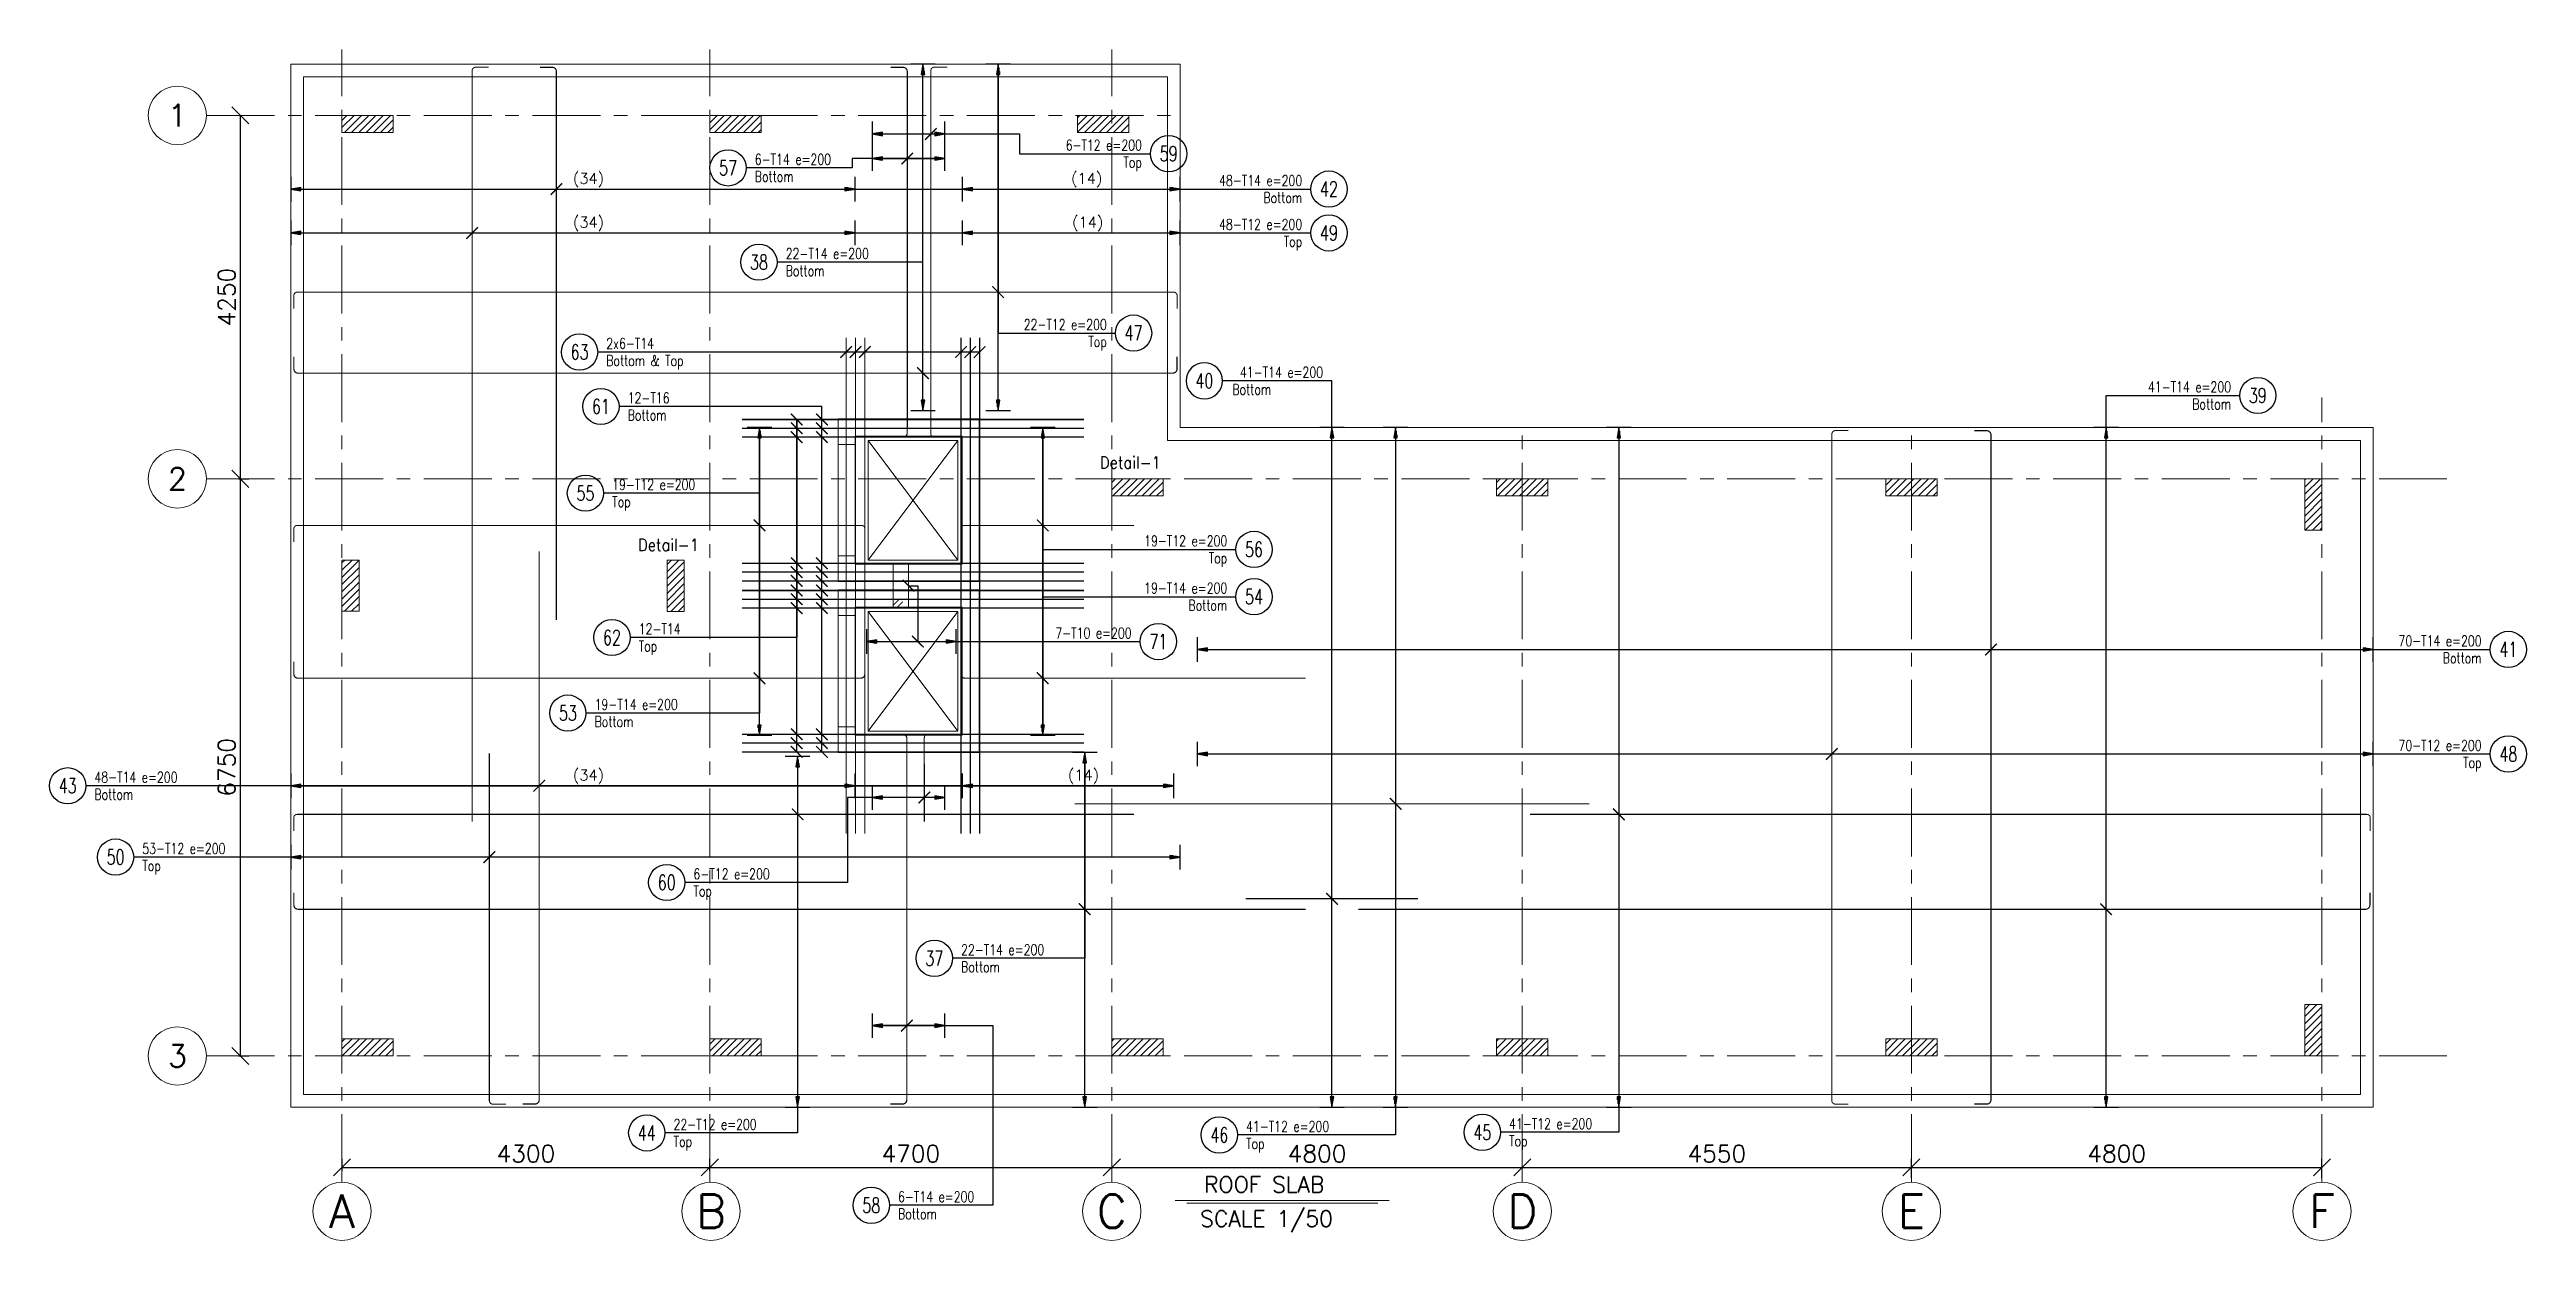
# Model space of a CAD drawing. Extents: x 2556046 to 2673391, y -921360 to -863964.
# Drawn here: x 2585543 to 2614503, y -916742 to -902812 of the extents above; entities that cross this region are included whole.
import ezdxf
from ezdxf.enums import TextEntityAlignment as Align

# ---------------------------------------------------------------- set-up
doc = ezdxf.new("R2010")
doc.units = 0
doc.header["$LTSCALE"] = 500
doc.header["$PDMODE"] = 98
doc.header["$PDSIZE"] = -0.01
doc.linetypes.add('CACHE', pattern=[0.375, 0.25, -0.125])
doc.linetypes.add('CENTER', pattern=[50.8, 31.75, -6.35, 6.35, -6.35])
for name, color, linetype, lineweight in [('A-GRID', 1, 'CENTER', 9), ('A-GRID-DIMS', 142, 'Continuous', 9), ('A-GRID-IDEN', 10, 'Continuous', 9), ('EN05 - Text', 4, 'Continuous', 20), ('goe-cotes', 115, 'Continuous', 13), ('TEXT', 7, 'Continuous', 13)]:
    doc.layers.add(name, color=color, linetype=linetype, lineweight=lineweight)
for name, color, linetype in [('S-ASSOCIATETEXT', 7, 'Continuous'), ('S-RBAR-HA10', 11, 'Continuous'), ('S-RBAR-HA12', 151, 'Continuous'), ('S-RBAR-HA14', 21, 'Continuous'), ('S-RBAR-HA16', 153, 'Continuous'), ('S-RDIMO', 2, 'Continuous')]:
    doc.layers.add(name, color=color, linetype=linetype)
doc.styles.add('EG_SIMPLEX', font='SIMPLEX.shx')
doc.styles.add('ROMANS', font='romans.shx')
doc.styles.add('ROMANS 100', font='romans.shx')
doc.styles.add('SIMPLEX', font='simplex_.ttf')
doc.dimstyles.new('ARK-MM-0100', dxfattribs={"dimtxt": 200, "dimasz": 200, "dimexe": 100, "dimexo": 100, "dimgap": 60, "dimtad": 1, "dimdec": 1, "dimrnd": 0.1, "dimdsep": 46, "dimtxsty": 'EG_SIMPLEX', "dimblk1": 'OBLIQUE', "dimblk2": 'OBLIQUE', "dimsah": 1, "dimcen": 300, "dimclrd": 256, "dimclre": 256, "dimclrt": 2, "dimadec": 0, "dimazin": 0, "dimtfac": 1, "dimtdec": 1, "dimtix": 1, "dimtmove": 2, "dimatfit": 3, "dimldrblk": 'OBLIQUE', "dimfxl": 1, "dimtolj": 1, "dimtzin": 0, "dimarcsym": 0})
pattern_1 = [(45, (30000, -21991.54), (-42.4264069, 42.4264069), [])]

msp = doc.modelspace()

# ---------------------------------------------------------------- texts
at = {"layer": 'EN05 - Text', "color": 4, "linetype": 'Continuous', "lineweight": 0, "ltscale": 100, "style": 'ROMANS'}
for s, p in [('ROOF SLAB', (2599042.22, -916181.07)), ('SCALE 1/50', (2598996.73, -916580.64))]:
    msp.add_text(s, height=187.5, dxfattribs=at).set_placement(p)
at = {"layer": 'S-RDIMO', "style": 'ROMANS 100'}
msp.add_text('(34)', height=125, rotation=360, dxfattribs=at).set_placement((2591662.72, -904381.7))
for s, p in [('(14)', (2597487.72, -904381.7)), ('(34)', (2591662.72, -904894.75)), ('(14)', (2597499.25, -904894.75)), ('(34)', (2591662.72, -911361.19)), ('(14)', (2597450.02, -911361.19))]:
    msp.add_text(s, height=125, dxfattribs=at).set_placement(p)
at = {"layer": 'TEXT', "style": 'ROMANS', "width": 0.9}
for p in [(2597823.12, -907712.91), (2592423.12, -908676.59)]:
    msp.add_text('Detail-1', height=140, dxfattribs=at).set_placement(p)

# ---------------------------------------------------------------- blocks, each defined once
blk = doc.blocks.new('AX-HL')
at = {"color": 1}
blk.add_circle((-0.35, 0), 0.35, dxfattribs=at)
at = {"color": 6, "style": 'SIMPLEX', "width": 0.430328}
blk.add_attdef('N-F', text='', height=0.4, dxfattribs=at).set_placement((-0.6, -0.2), (-0.1, -0.2), align=Align.FIT)
at = {"color": 6, "style": 'SIMPLEX'}
blk.add_attdef('N', text='', height=0.4, dxfattribs=at).set_placement((-0.35, 0), align=Align.MIDDLE)
blk = doc.blocks.new('_Oblique')
at = {"color": 0, "linetype": 'ByBlock', "lineweight": -2}
blk.add_line((-0.5, -0.5), (0.5, 0.5), dxfattribs=at)
blk = doc.blocks.new('*D186')
at = {"layer": 'A-GRID-DIMS', "lineweight": -2, "transparency": 16777216}
for p, q in [((2587753, -907833), (2587875, -907833)), ((2587775, -914583), (2587775, -907833)), ((2587753, -914583), (2587875, -914583))]:
    blk.add_line(p, q, dxfattribs=at)
at = {"layer": 'Defpoints', "color": 0, "transparency": 16777216}
for p in [(2587653, -907833), (2587775, -907833), (2587653, -914583)]:
    blk.add_point(p, dxfattribs=at)
at = {"layer": 'A-GRID-DIMS', "lineweight": -2, "transparency": 16777216, "xscale": 200, "yscale": 200, "zscale": 200}
for p, rotation in [((2587775, -907833), 90), ((2587775, -914583), 270)]:
    blk.add_blockref('_Oblique', p, dxfattribs=dict(at, rotation=rotation))
at = {"layer": 'A-GRID-DIMS', "color": 2, "transparency": 16777216, "insert": (2587615, -911208), "char_height": 200, "attachment_point": 5, "rotation": 90, "style": 'EG_SIMPLEX'}
blk.add_mtext('\\A1;6750', dxfattribs=at)
blk = doc.blocks.new('*D187')
at = {"layer": 'A-GRID-DIMS', "lineweight": -2, "transparency": 16777216}
for p, q in [((2587775, -907833), (2587775, -903583)), ((2587753, -907833), (2587875, -907833))]:
    blk.add_line(p, q, dxfattribs=at)
at = {"layer": 'Defpoints', "color": 0, "transparency": 16777216}
for p in [(2587775, -903583), (2587775, -903583), (2587653, -907833)]:
    blk.add_point(p, dxfattribs=at)
at = {"layer": 'A-GRID-DIMS', "lineweight": -2, "transparency": 16777216, "xscale": 200, "yscale": 200, "zscale": 200}
for p, rotation in [((2587775, -903583), 90), ((2587775, -907833), 270)]:
    blk.add_blockref('_Oblique', p, dxfattribs=dict(at, rotation=rotation))
at = {"layer": 'A-GRID-DIMS', "color": 2, "transparency": 16777216, "insert": (2587615, -905708), "char_height": 200, "attachment_point": 5, "rotation": 90, "style": 'EG_SIMPLEX'}
blk.add_mtext('\\A1;4250', dxfattribs=at)
blk = doc.blocks.new('*D188')
at = {"layer": 'A-GRID-DIMS', "lineweight": -2, "transparency": 16777216}
for p, q in [((2588963, -915930), (2588963, -915787)), ((2588963, -915887), (2593263, -915887)), ((2593263, -915930), (2593263, -915787))]:
    blk.add_line(p, q, dxfattribs=at)
at = {"layer": 'Defpoints', "color": 0, "transparency": 16777216}
for p in [(2593263, -915887), (2588963, -916030), (2593263, -916030)]:
    blk.add_point(p, dxfattribs=at)
at = {"layer": 'A-GRID-DIMS', "lineweight": -2, "transparency": 16777216, "xscale": 200, "yscale": 200, "zscale": 200, "rotation": 180}
blk.add_blockref('_Oblique', (2588963, -915887), dxfattribs=at)
at = {"layer": 'A-GRID-DIMS', "lineweight": -2, "transparency": 16777216, "xscale": 200, "yscale": 200, "zscale": 200}
blk.add_blockref('_Oblique', (2593263, -915887), dxfattribs=at)
at = {"layer": 'A-GRID-DIMS', "color": 2, "transparency": 16777216, "insert": (2591113, -915727), "char_height": 200, "attachment_point": 5, "style": 'EG_SIMPLEX'}
blk.add_mtext('\\A1;4300', dxfattribs=at)
blk = doc.blocks.new('*D189')
at = {"layer": 'A-GRID-DIMS', "lineweight": -2, "transparency": 16777216}
for p, q in [((2593263, -915930), (2593263, -915787)), ((2593263, -915887), (2597963, -915887)), ((2597963, -915788), (2597963, -915787))]:
    blk.add_line(p, q, dxfattribs=at)
at = {"layer": 'Defpoints', "color": 0, "transparency": 16777216}
for p in [(2597963, -915887), (2597963, -915888), (2593263, -916030)]:
    blk.add_point(p, dxfattribs=at)
at = {"layer": 'A-GRID-DIMS', "lineweight": -2, "transparency": 16777216, "xscale": 200, "yscale": 200, "zscale": 200, "rotation": 180}
blk.add_blockref('_Oblique', (2593263, -915887), dxfattribs=at)
at = {"layer": 'A-GRID-DIMS', "lineweight": -2, "transparency": 16777216, "xscale": 200, "yscale": 200, "zscale": 200}
blk.add_blockref('_Oblique', (2597963, -915887), dxfattribs=at)
at = {"layer": 'A-GRID-DIMS', "color": 2, "transparency": 16777216, "insert": (2595613, -915727), "char_height": 200, "attachment_point": 5, "style": 'EG_SIMPLEX'}
blk.add_mtext('\\A1;4700', dxfattribs=at)
blk = doc.blocks.new('*D190')
at = {"layer": 'A-GRID-DIMS', "lineweight": -2, "transparency": 16777216}
for p, q in [((2597963, -915788), (2597963, -915787)), ((2597963, -915887), (2602762, -915887)), ((2602762, -915788), (2602762, -915787))]:
    blk.add_line(p, q, dxfattribs=at)
at = {"layer": 'Defpoints', "color": 0, "transparency": 16777216}
for p in [(2597963, -915888), (2602762, -915887), (2602762, -915888)]:
    blk.add_point(p, dxfattribs=at)
at = {"layer": 'A-GRID-DIMS', "lineweight": -2, "transparency": 16777216, "xscale": 200, "yscale": 200, "zscale": 200, "rotation": 180}
blk.add_blockref('_Oblique', (2597963, -915887), dxfattribs=at)
at = {"layer": 'A-GRID-DIMS', "lineweight": -2, "transparency": 16777216, "xscale": 200, "yscale": 200, "zscale": 200}
blk.add_blockref('_Oblique', (2602762, -915887), dxfattribs=at)
at = {"layer": 'A-GRID-DIMS', "color": 2, "transparency": 16777216, "insert": (2600363, -915727), "char_height": 200, "attachment_point": 5, "style": 'EG_SIMPLEX'}
blk.add_mtext('\\A1;4800', dxfattribs=at)
blk = doc.blocks.new('*D191')
at = {"layer": 'A-GRID-DIMS', "lineweight": -2, "transparency": 16777216}
for p, q in [((2602762, -915788), (2602762, -915787)), ((2602762, -915887), (2607312, -915887)), ((2607312, -916012), (2607312, -915787))]:
    blk.add_line(p, q, dxfattribs=at)
at = {"layer": 'Defpoints', "color": 0, "transparency": 16777216}
for p in [(2602762, -915888), (2607312, -915887), (2607312, -916112)]:
    blk.add_point(p, dxfattribs=at)
at = {"layer": 'A-GRID-DIMS', "lineweight": -2, "transparency": 16777216, "xscale": 200, "yscale": 200, "zscale": 200, "rotation": 180}
blk.add_blockref('_Oblique', (2602762, -915887), dxfattribs=at)
at = {"layer": 'A-GRID-DIMS', "lineweight": -2, "transparency": 16777216, "xscale": 200, "yscale": 200, "zscale": 200}
blk.add_blockref('_Oblique', (2607312, -915887), dxfattribs=at)
at = {"layer": 'A-GRID-DIMS', "color": 2, "transparency": 16777216, "insert": (2605037, -915727), "char_height": 200, "attachment_point": 5, "style": 'EG_SIMPLEX'}
blk.add_mtext('\\A1;4550', dxfattribs=at)
blk = doc.blocks.new('*D192')
at = {"layer": 'A-GRID-DIMS', "lineweight": -2, "transparency": 16777216}
for p, q in [((2607312, -916012), (2607312, -915787)), ((2607312, -915887), (2612112, -915887)), ((2612112, -916012), (2612112, -915787))]:
    blk.add_line(p, q, dxfattribs=at)
at = {"layer": 'Defpoints', "color": 0, "transparency": 16777216}
for p in [(2612112, -915887), (2607312, -916112), (2612112, -916112)]:
    blk.add_point(p, dxfattribs=at)
at = {"layer": 'A-GRID-DIMS', "lineweight": -2, "transparency": 16777216, "xscale": 200, "yscale": 200, "zscale": 200, "rotation": 180}
blk.add_blockref('_Oblique', (2607312, -915887), dxfattribs=at)
at = {"layer": 'A-GRID-DIMS', "lineweight": -2, "transparency": 16777216, "xscale": 200, "yscale": 200, "zscale": 200}
blk.add_blockref('_Oblique', (2612112, -915887), dxfattribs=at)
at = {"layer": 'A-GRID-DIMS', "color": 2, "transparency": 16777216, "insert": (2609712, -915727), "char_height": 200, "attachment_point": 5, "style": 'EG_SIMPLEX'}
blk.add_mtext('\\A1;4800', dxfattribs=at)
blk = doc.blocks.new('*X10')
at = {"color": 0}
for p, q in [((0, 0), (2.5, 0)), ((0.9, 0.15), (2.5, 0.15)), ((1.8, 0.3), (2.5, 0.3)), ((0.9, -0.15), (2.5, -0.15)), ((1.8, -0.3), (2.5, -0.3))]:
    blk.add_line(p, q, dxfattribs=at)
blk = doc.blocks.new('CADF_02')
at = {"layer": 'S-RDIMO'}
blk.add_line((0, 2.88), (0, -2.88), dxfattribs=at)
blk.add_lwpolyline([(0, 0), (2.4, -0.4), (2.4, 0.4)], close=True, dxfattribs=at)
at = {"layer": 'S-RDIMO', "xscale": 0.96, "yscale": 0.96, "zscale": 0.96}
blk.add_blockref('*X10', (0, 0), dxfattribs=at)
blk = doc.blocks.new('cadf_03')
at = {"layer": 'S-RDIMO'}
blk.add_blockref('CADF_02', (0, 0), dxfattribs=at)
blk = doc.blocks.new('cadf_04')
at = {"const_width": 0.32}
blk.add_lwpolyline([(1.36, 1.36), (-1.36, -1.36)], dxfattribs=at)
blk = doc.blocks.new('cadf_05')
at = {"color": 140}
blk.add_circle((0, 0), 4.24, dxfattribs=at)
at = {"color": 140, "style": 'ROMANS', "width": 0.75}
for tag, p in [('$COM1', (-8.24, 2.03)), ('$COM2', (-8.24, -4.24))]:
    blk.add_attdef(tag, text='', height=2.5, dxfattribs=at).set_placement(p, align=Align.BOTTOM_RIGHT)
at = {"color": 140, "style": 'ROMANS', "width": 0.7}
blk.add_attdef('$NUM', text='', height=3.5, dxfattribs=at).set_placement((0, 0), align=Align.MIDDLE)

# ---------------------------------------------------------------- dimensions: what is measured, and where the dimension line sits
at = {"layer": 'A-GRID-DIMS'}
dim = msp.add_linear_dim(base=(2587775.05, -903583.04), p1=(2587653.24, -907833.46), p2=(2587775.05, -903583.04), angle=90, dimstyle='ARK-MM-0100', override={"dimrnd": 1}, dxfattribs=at)
dim.commit()
dim.dimension.update_dxf_attribs({"geometry": '*D187', "text_midpoint": (2587615.05, -905708.25)})
dim = msp.add_linear_dim(base=(2587775.05, -907833.46), p1=(2587653.24, -914583.46), p2=(2587653.24, -907833.46), angle=90, dimstyle='ARK-MM-0100', dxfattribs=at)
dim.commit()
dim.dimension.update_dxf_attribs({"geometry": '*D186', "text_midpoint": (2587615.05, -911208.46)})
for base, p1, p2, picture, middle in [((2593262.72, -915886.77), (2588962.72, -916029.93), (2593262.72, -916029.93), '*D188', (2591112.72, -915726.77)), ((2597962.72, -915886.77), (2593262.72, -916029.93), (2597962.72, -915887.77), '*D189', (2595612.72, -915726.77)), ((2612112.06, -915886.77), (2607312.06, -916111.73), (2612112.06, -916111.73), '*D192', (2609712.06, -915726.77))]:
    dim = msp.add_linear_dim(base=base, p1=p1, p2=p2, dimstyle='ARK-MM-0100', dxfattribs=at)
    dim.commit()
    dim.dimension.update_dxf_attribs({"geometry": picture, "text_midpoint": middle})
for base, p1, p2, picture, middle in [((2602762.39, -915886.77), (2597962.72, -915887.77), (2602762.39, -915887.77), '*D190', (2600362.56, -915726.77)), ((2607312.06, -915886.77), (2602762.39, -915887.77), (2607312.06, -916111.73), '*D191', (2605037.22, -915726.77))]:
    dim = msp.add_linear_dim(base=base, p1=p1, p2=p2, dimstyle='ARK-MM-0100', override={"dimrnd": 1}, dxfattribs=at)
    dim.commit()
    dim.dimension.update_dxf_attribs({"geometry": picture, "text_midpoint": middle})

# ---------------------------------------------------------------- hatches: boundary and pattern name
at = {"layer": 'goe-cotes'}
h = msp.add_hatch(dxfattribs=at)
h.set_pattern_fill('_USER', color=256, scale=60, angle=45, pattern_type=0)
h.set_pattern_definition(pattern_1)
h.paths.add_polyline_path([(2589562.72, -903783.04), (2589562.72, -903583.04), (2588962.72, -903583.04), (2588962.72, -903783.04)])
h = msp.add_hatch(dxfattribs=at)
h.set_pattern_fill('_USER', color=256, scale=60, angle=45, pattern_type=0)
h.set_pattern_definition(pattern_1)
h.paths.add_polyline_path([(2593862.72, -903783.04), (2593862.72, -903583.04), (2593262.72, -903583.04), (2593262.72, -903783.04)])
h = msp.add_hatch(dxfattribs=at)
h.set_pattern_fill('_USER', color=256, scale=60, angle=45, pattern_type=0)
h.set_pattern_definition(pattern_1)
h.paths.add_polyline_path([(2598162.72, -903783.04), (2598162.72, -903583.04), (2597562.72, -903583.04), (2597562.72, -903783.04)])
h = msp.add_hatch(dxfattribs=at)
h.set_pattern_fill('_USER', color=256, scale=60, angle=45, pattern_type=0)
h.set_pattern_definition(pattern_1)
h.paths.add_polyline_path([(2598562.72, -908033.46), (2598562.72, -907833.46), (2597962.72, -907833.46), (2597962.72, -908033.46)])
h = msp.add_hatch(dxfattribs=at)
h.set_pattern_fill('_USER', color=256, scale=60, angle=45, pattern_type=0)
h.set_pattern_definition(pattern_1)
h.paths.add_polyline_path([(2603062.39, -908033.46), (2603062.39, -907833.46), (2602465.39, -907833.46), (2602465.39, -908033.46)])
h = msp.add_hatch(dxfattribs=at)
h.set_pattern_fill('_USER', color=256, scale=60, angle=45, pattern_type=0)
h.set_pattern_definition(pattern_1)
h.paths.add_polyline_path([(2607612.06, -908033.46), (2607612.06, -907833.46), (2607012.06, -907833.46), (2607012.06, -908033.46)])
h = msp.add_hatch(dxfattribs=at)
h.set_pattern_fill('_USER', color=256, scale=60, angle=45, pattern_type=0)
h.set_pattern_definition(pattern_1)
h.paths.add_polyline_path([(2612112.06, -907833.46), (2611912.06, -907833.46), (2611912.06, -908433.46), (2612112.06, -908433.46)])
h = msp.add_hatch(dxfattribs=at)
h.set_pattern_fill('_USER', color=256, scale=60, angle=45, pattern_type=0)
h.set_pattern_definition(pattern_1)
h.paths.add_polyline_path([(2589162.72, -908783.04), (2588962.72, -908783.04), (2588962.72, -909383.04), (2589162.72, -909383.04)])
h = msp.add_hatch(dxfattribs=at)
h.set_pattern_fill('_USER', color=256, scale=60, angle=45, pattern_type=0)
h.set_pattern_definition(pattern_1)
h.paths.add_polyline_path([(2592962.72, -908783.25), (2592762.72, -908783.25), (2592762.72, -909383.25), (2592962.72, -909383.25)])
h = msp.add_hatch(dxfattribs=at)
h.set_pattern_fill('_USER', color=256, scale=60, angle=45, pattern_type=0)
h.set_pattern_definition(pattern_1)
h.paths.add_polyline_path([(2612112.06, -913983.46), (2611912.06, -913983.46), (2611912.06, -914583.46), (2612112.06, -914583.46)])
h = msp.add_hatch(dxfattribs=at)
h.set_pattern_fill('_USER', color=256, scale=60, angle=45, pattern_type=0)
h.set_pattern_definition(pattern_1)
h.paths.add_polyline_path([(2589562.72, -914583.46), (2589562.72, -914383.46), (2588962.72, -914383.46), (2588962.72, -914583.46)])
h = msp.add_hatch(dxfattribs=at)
h.set_pattern_fill('_USER', color=256, scale=60, angle=45, pattern_type=0)
h.set_pattern_definition(pattern_1)
h.paths.add_polyline_path([(2593862.72, -914583.46), (2593862.72, -914383.46), (2593262.72, -914383.46), (2593262.72, -914583.46)])
h = msp.add_hatch(dxfattribs=at)
h.set_pattern_fill('_USER', color=256, scale=60, angle=45, pattern_type=0)
h.set_pattern_definition(pattern_1)
h.paths.add_polyline_path([(2598562.72, -914583.46), (2598562.72, -914383.46), (2597962.72, -914383.46), (2597962.72, -914583.46)])
h = msp.add_hatch(dxfattribs=at)
h.set_pattern_fill('_USER', color=256, scale=60, angle=45, pattern_type=0)
h.set_pattern_definition(pattern_1)
h.paths.add_polyline_path([(2603065.39, -914383.46), (2603065.39, -914583.46), (2602465.39, -914583.46), (2602465.39, -914383.46)])
h = msp.add_hatch(dxfattribs=at)
h.set_pattern_fill('_USER', color=256, scale=60, angle=45, pattern_type=0)
h.set_pattern_definition(pattern_1)
h.paths.add_polyline_path([(2607612.06, -914383.46), (2607612.06, -914583.46), (2607012.06, -914583.46), (2607012.06, -914383.46)])

# ---------------------------------------------------------------- linework, layer by layer
at = {"layer": 'A-GRID', "ltscale": 0.05}
for p, q in [((2588962.72, -916059.54), (2588962.72, -902811.99)), ((2593262.72, -916059.54), (2593262.72, -902811.99)), ((2597962.72, -916059.54), (2597962.72, -902811.99)), ((2587379.45, -903583.04), (2598762.72, -903583.04)), ((2612112.06, -916059.54), (2612112.06, -906880.83)), ((2602762.39, -916059.54), (2602762.39, -907233.46)), ((2607312.06, -916059.54), (2607312.06, -907233.46)), ((2587379.45, -907833.46), (2613612.72, -907833.46)), ((2587379.45, -914583.46), (2613612.72, -914583.46))]:
    msp.add_line(p, q, dxfattribs=at)
at = {"layer": 'EN05 - Text', "color": 7, "linetype": 'Continuous', "lineweight": 0, "ltscale": 100}
msp.add_line((2601207.34, -916275.24), (2598704.93, -916275.24), dxfattribs=at)
at = {"layer": 'EN05 - Text', "color": 3, "linetype": 'Continuous', "lineweight": 0, "ltscale": 100}
msp.add_line((2601071.69, -916305.24), (2598840.58, -916305.24), dxfattribs=at)
at = {"layer": 'goe-cotes'}
for p, q in [((2594762.72, -907433.46), (2594762.72, -908733.46)), ((2594962.72, -908733.46), (2594962.72, -907433.46)), ((2595112.72, -908783.46), (2596162.72, -907383.46)), ((2595112.72, -907383.46), (2596162.72, -908783.46)), ((2594762.72, -909433.46), (2594762.72, -910733.46)), ((2594962.72, -910733.46), (2594962.72, -909433.46)), ((2595112.72, -909383.46), (2596162.72, -910783.46)), ((2596162.72, -909383.46), (2595112.72, -910783.46))]:
    msp.add_line(p, q, dxfattribs=at)
for points in [[(2588362.72, -902983.04), (2588362.72, -915183.46), (2612712.06, -915183.46), (2612712.06, -907233.46), (2598762.72, -907233.46), (2598762.72, -902983.04)], [(2588512.72, -903133.04), (2588512.72, -915033.46), (2612562.06, -915033.46), (2612562.06, -907383.46), (2598612.72, -907383.46), (2598612.72, -903133.04)], [(2589562.72, -903583.04), (2589562.72, -903783.04), (2588962.72, -903783.04), (2588962.72, -903583.04)], [(2593862.72, -903583.04), (2593862.72, -903783.04), (2593262.72, -903783.04), (2593262.72, -903583.04)], [(2598162.72, -903583.04), (2598162.72, -903783.04), (2597562.72, -903783.04), (2597562.72, -903583.04)], [(2596162.72, -908783.46), (2595112.72, -908783.46), (2595112.72, -907383.46), (2596162.72, -907383.46)], [(2598562.72, -907833.46), (2598562.72, -908033.46), (2597962.72, -908033.46), (2597962.72, -907833.46)], [(2603062.39, -907833.46), (2603062.39, -908033.46), (2602462.39, -908033.46), (2602462.39, -907833.46)], [(2607612.06, -907833.46), (2607612.06, -908033.46), (2607012.06, -908033.46), (2607012.06, -907833.46)], [(2611912.06, -907833.46), (2612112.06, -907833.46), (2612112.06, -908433.46), (2611912.06, -908433.46)], [(2588962.72, -908783.04), (2589162.72, -908783.04), (2589162.72, -909383.04), (2588962.72, -909383.04)], [(2592762.72, -908783.25), (2592962.72, -908783.25), (2592962.72, -909383.25), (2592762.72, -909383.25)], [(2596162.72, -909383.46), (2595112.72, -909383.46), (2595112.72, -910783.46), (2596162.72, -910783.46)], [(2611912.06, -913983.46), (2612112.06, -913983.46), (2612112.06, -914583.46), (2611912.06, -914583.46)], [(2589562.72, -914383.46), (2589562.72, -914583.46), (2588962.72, -914583.46), (2588962.72, -914383.46)], [(2593862.72, -914383.46), (2593862.72, -914583.46), (2593262.72, -914583.46), (2593262.72, -914383.46)], [(2598562.72, -914383.46), (2598562.72, -914583.46), (2597962.72, -914583.46), (2597962.72, -914383.46)], [(2603062.39, -914583.46), (2603062.39, -914383.46), (2602462.39, -914383.46), (2602462.39, -914583.46)], [(2607612.06, -914583.46), (2607612.06, -914383.46), (2607012.06, -914383.46), (2607012.06, -914583.46)]]:
    msp.add_lwpolyline(points, close=True, dxfattribs=at)
for points in [[(2594962.72, -907433.46), (2594962.72, -907333.46), (2596212.72, -907333.46), (2596212.72, -908833.46), (2594962.72, -908833.46), (2594962.72, -908733.46), (2594762.72, -908733.46), (2594762.72, -909033.46), (2596412.72, -909033.46), (2596412.72, -907133.46), (2594762.72, -907133.46), (2594762.72, -907433.46), (2594962.72, -907433.46)], [(2594962.72, -910733.46), (2594962.72, -910833.46), (2596212.72, -910833.46), (2596212.72, -909333.46), (2594962.72, -909333.46), (2594962.72, -909433.46), (2594762.72, -909433.46), (2594762.72, -909133.46), (2596412.72, -909133.46), (2596412.72, -911033.46), (2594762.72, -911033.46), (2594762.72, -910733.46), (2594962.72, -910733.46)]]:
    msp.add_lwpolyline(points, dxfattribs=at)
at = {"layer": 'S-RBAR-HA10', "const_width": 10}
msp.add_lwpolyline([(2595519.13, -909270.43), (2595448.42, -909341.14, -0.66817864), (2595405.74, -909323.46), (2595405.74, -908843.46, -0.41421356), (2595430.74, -908818.46), (2595560.74, -908818.46, -0.41421356), (2595585.74, -908843.46), (2595585.74, -909323.46, -0.41421356), (2595560.74, -909348.46), (2595430.74, -909348.46, -0.66817864), (2595413.06, -909305.78), (2595483.77, -909235.07)], format="xyb", dxfattribs=at)
at = {"layer": 'S-RBAR-HA12', "const_width": 12}
for points in [[(2590678, -903018.85), (2590526, -903018.86, 0.41420547), (2590484, -903060.87), (2590484.75, -911843.08)], [(2596041.09, -903018.85), (2595889.09, -903018.86, 0.41420547), (2595847.09, -903060.87), (2595847.45, -907305.46, 0.41421356), (2595889.45, -907347.46), (2596069.45, -907347.44)], [(2588398.72, -905843.3), (2588398.72, -905691.3, -0.41421356), (2588440.72, -905649.3), (2598684.72, -905649.3, -0.41421356), (2598726.72, -905691.3), (2598726.72, -905843.3)], [(2606575.16, -915147.46), (2606423.16, -915147.46, -0.41421356), (2606381.16, -915105.46), (2606381.16, -907311.46, -0.41421356), (2606423.16, -907269.46), (2606575.16, -907269.46)], [(2588398.72, -908571.71), (2588398.72, -908419.71, -0.41421356), (2588440.72, -908377.71), (2595034.72, -908377.71, -0.41421356), (2595076.72, -908419.71), (2595076.72, -908599.71)], [(2596198.72, -908599.71), (2596198.72, -908419.71, -0.41421356), (2596240.72, -908377.71), (2598222.75, -908377.71)], [(2590879.31, -915147.46), (2590727.31, -915147.46, -0.41421356), (2590685.31, -915105.46), (2590685.31, -911043.25)], [(2595992.92, -910819.41), (2595812.92, -910819.45, 0.41421356), (2595770.93, -910861.46), (2595771.17, -911843.08)], [(2588398.72, -911951.67), (2588398.72, -911799.67, -0.41421356), (2588440.72, -911757.67), (2598222.75, -911757.67)], [(2612676.06, -911951.67), (2612676.06, -911799.67, 0.41421356), (2612634.06, -911757.67), (2602852.03, -911757.67)]]:
    msp.add_lwpolyline(points, format="xyb", dxfattribs=at)
for points in [[(2596199.72, -911983.46), (2596199.72, -906183.46)], [(2597527.75, -911635.04), (2603544.16, -911635.04)]]:
    msp.add_lwpolyline(points, dxfattribs=at)
at = {"layer": 'S-RBAR-HA14', "linetype": 'CACHE', "const_width": 14}
for points in [[(2591276.59, -903019.85), (2591420.59, -903019.86, -0.41421356), (2591469.59, -903068.87), (2591468.84, -909483.08)], [(2595378.73, -903019.85), (2595522.73, -903019.86, -0.41421356), (2595571.73, -903068.87), (2595571.24, -907297.46, -0.41421356), (2595522.23, -907346.45), (2595312.23, -907346.43)], [(2588399.72, -906404.32), (2588399.72, -906548.32, 0.41421356), (2588448.72, -906597.32), (2598676.72, -906597.32, 0.41421356), (2598725.72, -906548.32), (2598725.72, -906404.32)], [(2608048.96, -915146.46), (2608192.96, -915146.46, 0.41421356), (2608241.96, -915097.46), (2608241.96, -907319.46, 0.41421356), (2608192.96, -907270.46), (2608048.96, -907270.46)], [(2591075.28, -915146.46), (2591219.28, -915146.46, 0.41421356), (2591268.28, -915097.46), (2591268.28, -908683.25)], [(2588399.72, -909972.64), (2588399.72, -910116.64, 0.41421356), (2588448.72, -910165.64), (2595026.72, -910165.64, 0.41421356), (2595075.72, -910116.64), (2595075.72, -909906.64)], [(2596199.72, -909906.64), (2596199.72, -910116.64, 0.41421356), (2596248.72, -910165.64), (2600227.75, -910165.64)], [(2595373.41, -915146.46), (2595517.41, -915146.46, 0.41421356), (2595566.41, -915097.46), (2595566.41, -910869.46, 0.41421356), (2595517.41, -910820.46), (2595307.41, -910820.46)], [(2588399.72, -912674.73), (2588399.72, -912818.73, 0.41421356), (2588448.72, -912867.73), (2600227.75, -912867.73)], [(2612672.19, -912674.73), (2612672.19, -912818.73, -0.41421356), (2612623.19, -912867.73), (2600844.16, -912867.73)]]:
    msp.add_lwpolyline(points, format="xyb", dxfattribs=at)
at = {"layer": 'S-RBAR-HA14', "const_width": 14}
for points in [[(2594857.67, -911983.46), (2594857.67, -906183.46)], [(2594966.7, -911983.46), (2594966.7, -906183.46)], [(2595075.72, -911983.46), (2595075.72, -906183.46)], [(2596308.75, -911983.46), (2596308.75, -906183.46)], [(2596417.77, -911983.46), (2596417.77, -906183.46)], [(2597637.72, -910821.46), (2593637.72, -910821.46)]]:
    msp.add_lwpolyline(points, dxfattribs=at)
at = {"layer": 'S-RBAR-HA14', "linetype": 'CACHE', "const_width": 14}
msp.add_lwpolyline([(2599527.75, -912745.1), (2601544.16, -912745.1)], dxfattribs=at)
at = {"layer": 'S-RBAR-HA16', "const_width": 16}
for points in [[(2597637.72, -907139.51), (2593637.72, -907139.51)], [(2597637.72, -907242.48), (2593637.72, -907242.48)], [(2597637.72, -907345.46), (2593637.72, -907345.46)], [(2597637.72, -908821.46), (2593637.72, -908821.46)], [(2597637.72, -908924.44), (2593637.72, -908924.44)], [(2597637.72, -909027.41), (2593637.72, -909027.41)], [(2597637.72, -909139.51), (2593637.72, -909139.51)], [(2597637.72, -909242.48), (2593637.72, -909242.48)], [(2597637.72, -909345.46), (2593637.72, -909345.46)], [(2597637.72, -910924.44), (2593637.72, -910924.44)], [(2597637.72, -911027.41), (2593637.72, -911027.41)]]:
    msp.add_lwpolyline(points, dxfattribs=at)
at = {"layer": 'S-RDIMO'}
for p, q in [((2595755.51, -907033.46), (2595755.51, -902983.04)), ((2596633.69, -907033.46), (2596633.69, -902983.04)), ((2595162.72, -903799.8), (2596012.72, -903799.8)), ((2595162.72, -904087.69), (2596012.72, -904087.69)), ((2588362.72, -904444.2), (2594962.72, -904444.2)), ((2594962.72, -904444.2), (2596212.72, -904444.2)), ((2596212.72, -904444.2), (2598762.72, -904444.2)), ((2588362.72, -904957.25), (2594962.72, -904957.25)), ((2594962.72, -904957.25), (2596212.72, -904957.25)), ((2596212.72, -904957.25), (2598762.72, -904957.25)), ((2596417.77, -906350.24), (2591952.53, -906350.24)), ((2594573.28, -906987.26), (2592202.61, -906987.26)), ((2594573.28, -911027.41), (2594573.28, -906987.26)), ((2593844.22, -910833.46), (2593844.22, -907233.46)), ((2593844.22, -910833.46), (2593844.22, -907233.46)), ((2594278.86, -911027.41), (2594278.86, -907139.51)), ((2594278.86, -907139.51), (2594278.86, -909689.7)), ((2597155.24, -907233.46), (2597155.24, -910833.46)), ((2597155.24, -910833.46), (2597155.24, -907233.46)), ((2600537.39, -915183.46), (2600537.39, -907233.46)), ((2601280.49, -907233.46), (2601280.49, -915183.46)), ((2603889.65, -907233.46), (2603889.65, -915183.46)), ((2609587.5, -915183.46), (2609587.5, -907233.46)), ((2595585.74, -909083.46), (2595695.88, -909083.46)), ((2595695.88, -909083.46), (2595695.88, -909737.2)), ((2594278.86, -909689.7), (2592331.83, -909689.7)), ((2595094.95, -909737.2), (2596144.95, -909737.2)), ((2598962.72, -909828.62), (2612712.06, -909828.62)), ((2597645.98, -915183.46), (2597645.98, -911033.46)), ((2598962.72, -911051.79), (2612712.06, -911051.79)), ((2594289.96, -911081.42), (2594289.96, -915183.46)), ((2588362.72, -911423.69), (2594962.72, -911423.69)), ((2594962.72, -911423.69), (2596212.72, -911423.69)), ((2596012.72, -911561.48), (2595162.72, -911561.48)), ((2596212.72, -911423.69), (2598687.31, -911423.69)), ((2598762.72, -912257.52), (2588362.72, -912257.52)), ((2596012.72, -914229.38), (2595162.72, -914229.38))]:
    msp.add_line(p, q, dxfattribs=at)
for points in [[(2596633.69, -902983.04), (2596633.69, -906128.36), (2598004.77, -906128.36)], [(2596012.72, -903799.8), (2596885.53, -903799.8), (2596885.53, -904030.17), (2598415.1, -904030.17)], [(2596012.72, -904087.69), (2594927.65, -904087.69), (2594927.65, -904196.49), (2593688.7, -904196.49)], [(2598762.72, -904444.2), (2600289.44, -904444.2)], [(2598762.72, -904957.25), (2600289.44, -904957.25)], [(2595755.51, -905299.41), (2595755.51, -905299.41), (2594050.12, -905299.41)], [(2600537.39, -907233.46), (2600537.39, -906687), (2599257.63, -906687)], [(2609587.5, -907233.46), (2609587.5, -906858.82), (2611149.06, -906858.82)], [(2593844.22, -907233.46), (2593844.22, -910572.91), (2591815.95, -910572.91)], [(2593844.22, -907233.46), (2593844.22, -908001.28), (2592021.48, -908001.28)], [(2597155.24, -907233.46), (2597155.24, -908658.8), (2599413.15, -908658.8)], [(2597155.24, -910833.46), (2597155.24, -909212.06), (2599413.15, -909212.06)], [(2596144.95, -909737.2), (2598295.15, -909737.2)], [(2612712.06, -909828.62), (2614078.03, -909828.62)], [(2597645.98, -911033.46), (2597645.98, -913441.59), (2596100.6, -913441.59)], [(2612712.06, -911051.79), (2614078.03, -911051.79)], [(2598687.31, -911423.69), (2585967.94, -911423.69)], [(2595162.72, -911561.48), (2594872.59, -911561.48), (2594872.59, -912554.63), (2592971.86, -912554.63)], [(2588362.72, -912257.52), (2586527.86, -912257.52)], [(2595162.72, -914229.38), (2596573.91, -914229.38), (2596573.91, -916330.78), (2595363.7, -916330.78)], [(2594289.96, -915183.46), (2594289.96, -915183.46), (2594289.96, -915483.95), (2592738.77, -915483.95)], [(2601280.49, -915183.46), (2601280.49, -915508.08), (2599432.33, -915508.08)], [(2603889.65, -915183.46), (2603889.65, -915477.04), (2602507.41, -915477.04)]]:
    msp.add_lwpolyline(points, dxfattribs=at)

# ---------------------------------------------------------------- block references
at = {"layer": 'A-GRID-IDEN'}
ref = msp.add_blockref('AX-HL', (2587379.45, -903583.04), dxfattribs=dict(at, xscale=975, yscale=975, zscale=975))
ref.add_attrib('N', '1', dxfattribs={"layer": '0', "color": 6, "height": 260, "style": 'EG_SIMPLEX'}).set_placement((2587038.2, -903583.04), align=Align.MIDDLE_CENTER)
ref = msp.add_blockref('AX-HL', (2587379.45, -907833.46), dxfattribs=dict(at, xscale=975, yscale=975, zscale=975))
ref.add_attrib('N', '2', dxfattribs={"layer": '0', "color": 6, "height": 260, "style": 'EG_SIMPLEX'}).set_placement((2587038.2, -907833.46), align=Align.MIDDLE_CENTER)
ref = msp.add_blockref('AX-HL', (2587379.45, -914583.46), dxfattribs=dict(at, xscale=975, yscale=975, zscale=975))
ref.add_attrib('N', '3', dxfattribs={"layer": '0', "color": 6, "height": 260, "style": 'EG_SIMPLEX'}).set_placement((2587038.2, -914583.46), align=Align.MIDDLE_CENTER)
ref = msp.add_blockref('AX-HL', (2589303.97, -916400.79), dxfattribs=dict(at, xscale=-975, yscale=974.9999999999997, zscale=975, rotation=180))
ref.add_attrib('N', 'A', dxfattribs={"layer": '0', "color": 6, "height": 390, "style": 'SIMPLEX'}).set_placement((2588962.72, -916400.79), align=Align.MIDDLE_CENTER)
ref = msp.add_blockref('AX-HL', (2593618.08, -916400.5), dxfattribs=dict(at, xscale=-975, yscale=974.9999999999997, zscale=975, rotation=180))
ref.add_attrib('N', 'B', dxfattribs={"layer": '0', "color": 6, "height": 390, "style": 'SIMPLEX'}).set_placement((2593276.83, -916400.5), align=Align.MIDDLE_CENTER)
ref = msp.add_blockref('AX-HL', (2598303.97, -916400.79), dxfattribs=dict(at, xscale=-975, yscale=974.9999999999997, zscale=975, rotation=180))
ref.add_attrib('N', 'C', dxfattribs={"layer": '0', "color": 6, "height": 390, "style": 'SIMPLEX'}).set_placement((2597962.72, -916400.79), align=Align.MIDDLE_CENTER)
ref = msp.add_blockref('AX-HL', (2603103.64, -916400.79), dxfattribs=dict(at, xscale=-975, yscale=974.9999999999997, zscale=975, rotation=180))
ref.add_attrib('N', 'D', dxfattribs={"layer": '0', "color": 6, "height": 390, "style": 'SIMPLEX'}).set_placement((2602762.39, -916400.79), align=Align.MIDDLE_CENTER)
ref = msp.add_blockref('AX-HL', (2607653.31, -916400.79), dxfattribs=dict(at, xscale=-975, yscale=974.9999999999997, zscale=975, rotation=180))
ref.add_attrib('N', 'E', dxfattribs={"layer": '0', "color": 6, "height": 390, "style": 'SIMPLEX'}).set_placement((2607312.06, -916400.79), align=Align.MIDDLE_CENTER)
ref = msp.add_blockref('AX-HL', (2612453.31, -916400.79), dxfattribs=dict(at, xscale=-975, yscale=974.9999999999997, zscale=975, rotation=180))
ref.add_attrib('N', 'F', dxfattribs={"layer": '0', "color": 6, "height": 390, "style": 'SIMPLEX'}).set_placement((2612112.06, -916400.79), align=Align.MIDDLE_CENTER)
at = {"layer": 'S-ASSOCIATETEXT'}
ref = msp.add_blockref('cadf_05', (2593476.2, -904196.49), dxfattribs=dict(at, xscale=50, yscale=50, zscale=50))
ref.add_attrib('$NUM', '57', dxfattribs={"color": 140, "height": 175, "style": 'ROMANS', "width": 0.7, "flags": 2}).set_placement((2593476.2, -904196.49), align=Align.MIDDLE)
ref.add_attrib('$COM1', '6-T14 e=200', dxfattribs={"color": 140, "height": 125, "style": 'ROMANS', "width": 0.75, "flags": 2}).set_placement((2593788.7, -904096.49), align=Align.MIDDLE_LEFT)
ref.add_attrib('$COM2', 'Bottom', dxfattribs={"color": 140, "height": 125, "style": 'ROMANS', "width": 0.75, "flags": 2}).set_placement((2593788.7, -904296.49), align=Align.MIDDLE_LEFT)
ref = msp.add_blockref('cadf_05', (2598627.6, -904030.17), dxfattribs=dict(at, xscale=50, yscale=50, zscale=50))
ref.add_attrib('$NUM', '59', dxfattribs={"color": 140, "height": 175, "style": 'ROMANS', "width": 0.7, "flags": 2}).set_placement((2598627.6, -904030.17), align=Align.MIDDLE)
ref.add_attrib('$COM1', '6-T12 e=200', dxfattribs={"color": 140, "height": 125, "style": 'ROMANS', "width": 0.75, "flags": 2}).set_placement((2598315.1, -903930.17), align=Align.MIDDLE_RIGHT)
ref.add_attrib('$COM2', 'Top', dxfattribs={"color": 140, "height": 125, "style": 'ROMANS', "width": 0.75, "flags": 2}).set_placement((2598315.1, -904130.17), align=Align.MIDDLE_RIGHT)
ref = msp.add_blockref('cadf_05', (2600501.94, -904444.2), dxfattribs=dict(at, xscale=50, yscale=50, zscale=50))
ref.add_attrib('$NUM', '42', dxfattribs={"color": 140, "height": 175, "style": 'ROMANS', "width": 0.7, "flags": 2}).set_placement((2600501.94, -904444.2), align=Align.MIDDLE)
ref.add_attrib('$COM1', '48-T14 e=200', dxfattribs={"color": 140, "height": 125, "style": 'ROMANS', "width": 0.75, "flags": 2}).set_placement((2600189.44, -904344.2), align=Align.MIDDLE_RIGHT)
ref.add_attrib('$COM2', 'Bottom', dxfattribs={"color": 140, "height": 125, "style": 'ROMANS', "width": 0.75, "flags": 2}).set_placement((2600189.44, -904544.2), align=Align.MIDDLE_RIGHT)
ref = msp.add_blockref('cadf_05', (2600501.94, -904957.25), dxfattribs=dict(at, xscale=50, yscale=50, zscale=50))
ref.add_attrib('$NUM', '49', dxfattribs={"color": 140, "height": 175, "style": 'ROMANS', "width": 0.7, "flags": 2}).set_placement((2600501.94, -904957.25), align=Align.MIDDLE)
ref.add_attrib('$COM1', '48-T12 e=200', dxfattribs={"color": 140, "height": 125, "style": 'ROMANS', "width": 0.75, "flags": 2}).set_placement((2600189.44, -904857.25), align=Align.MIDDLE_RIGHT)
ref.add_attrib('$COM2', 'Top', dxfattribs={"color": 140, "height": 125, "style": 'ROMANS', "width": 0.75, "flags": 2}).set_placement((2600189.44, -905057.25), align=Align.MIDDLE_RIGHT)
ref = msp.add_blockref('cadf_05', (2593837.62, -905299.41), dxfattribs=dict(at, xscale=50, yscale=50, zscale=50))
ref.add_attrib('$NUM', '38', dxfattribs={"color": 140, "height": 175, "rotation": 360, "style": 'ROMANS', "width": 0.7, "flags": 2}).set_placement((2593837.62, -905299.41), align=Align.MIDDLE)
ref.add_attrib('$COM1', '22-T14 e=200', dxfattribs={"color": 140, "height": 125, "rotation": 360, "style": 'ROMANS', "width": 0.75, "flags": 2}).set_placement((2594150.12, -905199.41), align=Align.MIDDLE_LEFT)
ref.add_attrib('$COM2', 'Bottom', dxfattribs={"color": 140, "height": 125, "rotation": 360, "style": 'ROMANS', "width": 0.75, "flags": 2}).set_placement((2594150.12, -905399.41), align=Align.MIDDLE_LEFT)
ref = msp.add_blockref('cadf_05', (2598217.27, -906128.36), dxfattribs=dict(at, xscale=50, yscale=50, zscale=50))
ref.add_attrib('$NUM', '47', dxfattribs={"color": 140, "height": 175, "rotation": 360, "style": 'ROMANS', "width": 0.7, "flags": 2}).set_placement((2598217.27, -906128.36), align=Align.MIDDLE)
ref.add_attrib('$COM1', '22-T12 e=200', dxfattribs={"color": 140, "height": 125, "rotation": 360, "style": 'ROMANS', "width": 0.75, "flags": 2}).set_placement((2597904.77, -906028.36), align=Align.MIDDLE_RIGHT)
ref.add_attrib('$COM2', 'Top', dxfattribs={"color": 140, "height": 125, "rotation": 360, "style": 'ROMANS', "width": 0.75, "flags": 2}).set_placement((2597904.77, -906228.36), align=Align.MIDDLE_RIGHT)
ref = msp.add_blockref('cadf_05', (2591740.03, -906350.24), dxfattribs=dict(at, xscale=50, yscale=50, zscale=50))
ref.add_attrib('$NUM', '63', dxfattribs={"color": 140, "height": 175, "style": 'ROMANS', "width": 0.7, "flags": 2}).set_placement((2591740.03, -906350.24), align=Align.MIDDLE)
ref.add_attrib('$COM1', '2x6-T14 ', dxfattribs={"color": 140, "height": 125, "style": 'ROMANS', "width": 0.75, "flags": 2}).set_placement((2592052.53, -906250.24), align=Align.MIDDLE_LEFT)
ref.add_attrib('$COM2', 'Bottom & Top', dxfattribs={"color": 140, "height": 125, "style": 'ROMANS', "width": 0.75, "flags": 2}).set_placement((2592052.53, -906450.24), align=Align.MIDDLE_LEFT)
ref = msp.add_blockref('cadf_05', (2599045.13, -906687), dxfattribs=dict(at, xscale=-50, yscale=50, zscale=50))
ref.add_attrib('$NUM', '40', dxfattribs={"color": 140, "height": 175, "rotation": 360, "style": 'ROMANS', "width": 0.7, "flags": 2}).set_placement((2599045.13, -906687), align=Align.MIDDLE)
ref.add_attrib('$COM1', '41-T14 e=200', dxfattribs={"color": 140, "height": 125, "rotation": 360, "style": 'ROMANS', "width": 0.75, "flags": 2}).set_placement((2600433.52, -906587), align=Align.MIDDLE_RIGHT)
ref.add_attrib('$COM2', 'Bottom', dxfattribs={"color": 140, "height": 125, "rotation": 360, "style": 'ROMANS', "width": 0.75, "flags": 2}).set_placement((2599826.38, -906787), align=Align.MIDDLE_RIGHT)
ref = msp.add_blockref('cadf_05', (2611361.56, -906858.82), dxfattribs=dict(at, xscale=50, yscale=50, zscale=50))
ref.add_attrib('$NUM', '39', dxfattribs={"color": 140, "height": 175, "style": 'ROMANS', "width": 0.7, "flags": 2}).set_placement((2611361.56, -906858.82), align=Align.MIDDLE)
ref.add_attrib('$COM1', '41-T14 e=200', dxfattribs={"color": 140, "height": 125, "style": 'ROMANS', "width": 0.75, "flags": 2}).set_placement((2611049.06, -906758.82), align=Align.MIDDLE_RIGHT)
ref.add_attrib('$COM2', 'Bottom', dxfattribs={"color": 140, "height": 125, "style": 'ROMANS', "width": 0.75, "flags": 2}).set_placement((2611049.06, -906958.82), align=Align.MIDDLE_RIGHT)
ref = msp.add_blockref('cadf_05', (2591990.11, -906987.26), dxfattribs=dict(at, xscale=50, yscale=50, zscale=50))
ref.add_attrib('$NUM', '61', dxfattribs={"color": 140, "height": 175, "style": 'ROMANS', "width": 0.7, "flags": 2}).set_placement((2591990.11, -906987.26), align=Align.MIDDLE)
ref.add_attrib('$COM1', '12-T16 ', dxfattribs={"color": 140, "height": 125, "style": 'ROMANS', "width": 0.75, "flags": 2}).set_placement((2592302.61, -906887.26), align=Align.MIDDLE_LEFT)
ref.add_attrib('$COM2', 'Bottom', dxfattribs={"color": 140, "height": 125, "style": 'ROMANS', "width": 0.75, "flags": 2}).set_placement((2592302.61, -907087.26), align=Align.MIDDLE_LEFT)
ref = msp.add_blockref('cadf_05', (2591808.98, -908001.28), dxfattribs=dict(at, xscale=50, yscale=50, zscale=50))
ref.add_attrib('$NUM', '55', dxfattribs={"color": 140, "height": 175, "style": 'ROMANS', "width": 0.7, "flags": 2}).set_placement((2591808.98, -908001.28), align=Align.MIDDLE)
ref.add_attrib('$COM1', '19-T12 e=200', dxfattribs={"color": 140, "height": 125, "style": 'ROMANS', "width": 0.75, "flags": 2}).set_placement((2592121.48, -907901.28), align=Align.MIDDLE_LEFT)
ref.add_attrib('$COM2', 'Top', dxfattribs={"color": 140, "height": 125, "style": 'ROMANS', "width": 0.75, "flags": 2}).set_placement((2592121.48, -908101.28), align=Align.MIDDLE_LEFT)
ref = msp.add_blockref('cadf_05', (2599625.65, -908658.8), dxfattribs=dict(at, xscale=50, yscale=50, zscale=50))
ref.add_attrib('$NUM', '56', dxfattribs={"color": 140, "height": 175, "style": 'ROMANS', "width": 0.7, "flags": 2}).set_placement((2599625.65, -908658.8), align=Align.MIDDLE)
ref.add_attrib('$COM1', '19-T12 e=200', dxfattribs={"color": 140, "height": 125, "style": 'ROMANS', "width": 0.75, "flags": 2}).set_placement((2599313.15, -908558.8), align=Align.MIDDLE_RIGHT)
ref.add_attrib('$COM2', 'Top', dxfattribs={"color": 140, "height": 125, "style": 'ROMANS', "width": 0.75, "flags": 2}).set_placement((2599313.15, -908758.8), align=Align.MIDDLE_RIGHT)
ref = msp.add_blockref('cadf_05', (2599625.65, -909212.06), dxfattribs=dict(at, xscale=50, yscale=50, zscale=50))
ref.add_attrib('$NUM', '54', dxfattribs={"color": 140, "height": 175, "style": 'ROMANS', "width": 0.7, "flags": 2}).set_placement((2599625.65, -909212.06), align=Align.MIDDLE)
ref.add_attrib('$COM1', '19-T14 e=200', dxfattribs={"color": 140, "height": 125, "style": 'ROMANS', "width": 0.75, "flags": 2}).set_placement((2599313.15, -909112.06), align=Align.MIDDLE_RIGHT)
ref.add_attrib('$COM2', 'Bottom', dxfattribs={"color": 140, "height": 125, "style": 'ROMANS', "width": 0.75, "flags": 2}).set_placement((2599313.15, -909312.06), align=Align.MIDDLE_RIGHT)
ref = msp.add_blockref('cadf_05', (2592119.33, -909689.7), dxfattribs=dict(at, xscale=50, yscale=50, zscale=50))
ref.add_attrib('$NUM', '62', dxfattribs={"color": 140, "height": 175, "style": 'ROMANS', "width": 0.7, "flags": 2}).set_placement((2592119.33, -909689.7), align=Align.MIDDLE)
ref.add_attrib('$COM1', '12-T14 ', dxfattribs={"color": 140, "height": 125, "style": 'ROMANS', "width": 0.75, "flags": 2}).set_placement((2592431.83, -909589.7), align=Align.MIDDLE_LEFT)
ref.add_attrib('$COM2', 'Top', dxfattribs={"color": 140, "height": 125, "style": 'ROMANS', "width": 0.75, "flags": 2}).set_placement((2592431.83, -909789.7), align=Align.MIDDLE_LEFT)
ref = msp.add_blockref('cadf_05', (2598507.4, -909737.2), dxfattribs=dict(at, xscale=50, yscale=50, zscale=50))
ref.add_attrib('$NUM', '71', dxfattribs={"color": 140, "height": 175, "style": 'ROMANS', "width": 0.7, "flags": 2}).set_placement((2598507.4, -909737.2), align=Align.MIDDLE)
ref.add_attrib('$COM1', '7-T10 e=200', dxfattribs={"color": 140, "height": 125, "style": 'ROMANS', "width": 0.75, "flags": 2}).set_placement((2598194.9, -909637.2), align=Align.MIDDLE_RIGHT)
ref = msp.add_blockref('cadf_05', (2614290.53, -909828.62), dxfattribs=dict(at, xscale=50, yscale=50, zscale=50))
ref.add_attrib('$NUM', '41', dxfattribs={"color": 140, "height": 175, "style": 'ROMANS', "width": 0.7, "flags": 2}).set_placement((2614290.53, -909828.62), align=Align.MIDDLE)
ref.add_attrib('$COM1', '70-T14 e=200', dxfattribs={"color": 140, "height": 125, "style": 'ROMANS', "width": 0.75, "flags": 2}).set_placement((2613978.03, -909728.62), align=Align.MIDDLE_RIGHT)
ref.add_attrib('$COM2', 'Bottom', dxfattribs={"color": 140, "height": 125, "style": 'ROMANS', "width": 0.75, "flags": 2}).set_placement((2613978.03, -909928.62), align=Align.MIDDLE_RIGHT)
ref = msp.add_blockref('cadf_05', (2591603.45, -910572.91), dxfattribs=dict(at, xscale=50, yscale=50, zscale=50))
ref.add_attrib('$NUM', '53', dxfattribs={"color": 140, "height": 175, "style": 'ROMANS', "width": 0.7, "flags": 2}).set_placement((2591603.45, -910572.91), align=Align.MIDDLE)
ref.add_attrib('$COM1', '19-T14 e=200', dxfattribs={"color": 140, "height": 125, "style": 'ROMANS', "width": 0.75, "flags": 2}).set_placement((2591915.95, -910472.91), align=Align.MIDDLE_LEFT)
ref.add_attrib('$COM2', 'Bottom', dxfattribs={"color": 140, "height": 125, "style": 'ROMANS', "width": 0.75, "flags": 2}).set_placement((2591915.95, -910672.91), align=Align.MIDDLE_LEFT)
ref = msp.add_blockref('cadf_05', (2614290.53, -911051.79), dxfattribs=dict(at, xscale=50, yscale=50, zscale=50))
ref.add_attrib('$NUM', '48', dxfattribs={"color": 140, "height": 175, "rotation": 360, "style": 'ROMANS', "width": 0.7, "flags": 2}).set_placement((2614290.53, -911051.79), align=Align.MIDDLE)
ref.add_attrib('$COM1', '70-T12 e=200', dxfattribs={"color": 140, "height": 125, "rotation": 360, "style": 'ROMANS', "width": 0.75, "flags": 2}).set_placement((2613978.03, -910951.79), align=Align.MIDDLE_RIGHT)
ref.add_attrib('$COM2', 'Top', dxfattribs={"color": 140, "height": 125, "rotation": 360, "style": 'ROMANS', "width": 0.75, "flags": 2}).set_placement((2613978.03, -911151.79), align=Align.MIDDLE_RIGHT)
ref = msp.add_blockref('cadf_05', (2585755.44, -911423.69), dxfattribs=dict(at, xscale=50, yscale=50, zscale=50))
ref.add_attrib('$NUM', '43', dxfattribs={"color": 140, "height": 175, "style": 'ROMANS', "width": 0.7, "flags": 2}).set_placement((2585755.44, -911423.69), align=Align.MIDDLE)
ref.add_attrib('$COM1', '48-T14 e=200', dxfattribs={"color": 140, "height": 125, "style": 'ROMANS', "width": 0.75, "flags": 2}).set_placement((2586067.94, -911323.69), align=Align.MIDDLE_LEFT)
ref.add_attrib('$COM2', 'Bottom', dxfattribs={"color": 140, "height": 125, "style": 'ROMANS', "width": 0.75, "flags": 2}).set_placement((2586067.94, -911523.69), align=Align.MIDDLE_LEFT)
ref = msp.add_blockref('cadf_05', (2586315.36, -912257.52), dxfattribs=dict(at, xscale=50, yscale=50, zscale=50))
ref.add_attrib('$NUM', '50', dxfattribs={"color": 140, "height": 175, "style": 'ROMANS', "width": 0.7, "flags": 2}).set_placement((2586315.36, -912257.52), align=Align.MIDDLE)
ref.add_attrib('$COM1', '53-T12 e=200', dxfattribs={"color": 140, "height": 125, "style": 'ROMANS', "width": 0.75, "flags": 2}).set_placement((2586627.86, -912157.52), align=Align.MIDDLE_LEFT)
ref.add_attrib('$COM2', 'Top', dxfattribs={"color": 140, "height": 125, "style": 'ROMANS', "width": 0.75, "flags": 2}).set_placement((2586627.86, -912357.52), align=Align.MIDDLE_LEFT)
ref = msp.add_blockref('cadf_05', (2592759.36, -912554.63), dxfattribs=dict(at, xscale=50, yscale=50, zscale=50))
ref.add_attrib('$NUM', '60', dxfattribs={"color": 140, "height": 175, "rotation": 360, "style": 'ROMANS', "width": 0.7, "flags": 2}).set_placement((2592759.36, -912554.63), align=Align.MIDDLE)
ref.add_attrib('$COM1', '6-T12 e=200', dxfattribs={"color": 140, "height": 125, "rotation": 360, "style": 'ROMANS', "width": 0.75, "flags": 2}).set_placement((2593071.86, -912454.63), align=Align.MIDDLE_LEFT)
ref.add_attrib('$COM2', 'Top', dxfattribs={"color": 140, "height": 125, "rotation": 360, "style": 'ROMANS', "width": 0.75, "flags": 2}).set_placement((2593071.86, -912654.63), align=Align.MIDDLE_LEFT)
ref = msp.add_blockref('cadf_05', (2595888.35, -913441.59), dxfattribs=dict(at, xscale=50, yscale=50, zscale=50))
ref.add_attrib('$NUM', '37', dxfattribs={"color": 140, "height": 175, "style": 'ROMANS', "width": 0.7, "flags": 2}).set_placement((2595888.35, -913441.59), align=Align.MIDDLE)
ref.add_attrib('$COM1', '22-T14 e=200', dxfattribs={"color": 140, "height": 125, "style": 'ROMANS', "width": 0.75, "flags": 2}).set_placement((2596200.85, -913341.59), align=Align.MIDDLE_LEFT)
ref.add_attrib('$COM2', 'Bottom', dxfattribs={"color": 140, "height": 125, "style": 'ROMANS', "width": 0.75, "flags": 2}).set_placement((2596200.85, -913541.59), align=Align.MIDDLE_LEFT)
ref = msp.add_blockref('cadf_05', (2592526.27, -915483.95), dxfattribs=dict(at, xscale=50, yscale=50, zscale=50))
ref.add_attrib('$NUM', '44', dxfattribs={"color": 140, "height": 175, "rotation": 360, "style": 'ROMANS', "width": 0.7, "flags": 2}).set_placement((2592526.27, -915483.95), align=Align.MIDDLE)
ref.add_attrib('$COM1', '22-T12 e=200', dxfattribs={"color": 140, "height": 125, "rotation": 360, "style": 'ROMANS', "width": 0.75, "flags": 2}).set_placement((2592838.77, -915383.95), align=Align.MIDDLE_LEFT)
ref.add_attrib('$COM2', 'Top', dxfattribs={"color": 140, "height": 125, "rotation": 360, "style": 'ROMANS', "width": 0.75, "flags": 2}).set_placement((2592838.77, -915583.95), align=Align.MIDDLE_LEFT)
ref = msp.add_blockref('cadf_05', (2599219.83, -915508.08), dxfattribs=dict(at, xscale=50, yscale=50, zscale=50))
ref.add_attrib('$NUM', '46', dxfattribs={"color": 140, "height": 175, "rotation": 360, "style": 'ROMANS', "width": 0.7, "flags": 2}).set_placement((2599219.83, -915508.08), align=Align.MIDDLE)
ref.add_attrib('$COM1', '41-T12 e=200', dxfattribs={"color": 140, "height": 125, "rotation": 360, "style": 'ROMANS', "width": 0.75, "flags": 2}).set_placement((2599532.33, -915408.08), align=Align.MIDDLE_LEFT)
ref.add_attrib('$COM2', 'Top', dxfattribs={"color": 140, "height": 125, "rotation": 360, "style": 'ROMANS', "width": 0.75, "flags": 2}).set_placement((2599532.33, -915608.08), align=Align.MIDDLE_LEFT)
ref = msp.add_blockref('cadf_05', (2602294.91, -915477.04), dxfattribs=dict(at, xscale=50, yscale=50, zscale=50))
ref.add_attrib('$NUM', '45', dxfattribs={"color": 140, "height": 175, "rotation": 360, "style": 'ROMANS', "width": 0.7, "flags": 2}).set_placement((2602294.91, -915477.04), align=Align.MIDDLE)
ref.add_attrib('$COM1', '41-T12 e=200', dxfattribs={"color": 140, "height": 125, "rotation": 360, "style": 'ROMANS', "width": 0.75, "flags": 2}).set_placement((2602607.41, -915377.04), align=Align.MIDDLE_LEFT)
ref.add_attrib('$COM2', 'Top', dxfattribs={"color": 140, "height": 125, "rotation": 360, "style": 'ROMANS', "width": 0.75, "flags": 2}).set_placement((2602607.41, -915577.04), align=Align.MIDDLE_LEFT)
ref = msp.add_blockref('cadf_05', (2595151.2, -916330.78), dxfattribs=dict(at, xscale=50, yscale=50, zscale=50))
ref.add_attrib('$NUM', '58', dxfattribs={"color": 140, "height": 175, "rotation": 360, "style": 'ROMANS', "width": 0.7, "flags": 2}).set_placement((2595151.2, -916330.78), align=Align.MIDDLE)
ref.add_attrib('$COM1', '6-T14 e=200', dxfattribs={"color": 140, "height": 125, "rotation": 360, "style": 'ROMANS', "width": 0.75, "flags": 2}).set_placement((2595463.7, -916230.78), align=Align.MIDDLE_LEFT)
ref.add_attrib('$COM2', 'Bottom', dxfattribs={"color": 140, "height": 125, "rotation": 360, "style": 'ROMANS', "width": 0.75, "flags": 2}).set_placement((2595463.7, -916430.78), align=Align.MIDDLE_LEFT)
at = {"layer": 'S-RDIMO', "xscale": 50, "yscale": 50, "zscale": 50}
for name, p, rotation in [('cadf_03', (2595755.51, -902983.04), 269.9999999985751), ('cadf_03', (2596633.69, -902983.04), 269.9999999985772), ('cadf_03', (2595162.72, -903799.8), 1.569436849735792e-11), ('cadf_03', (2596012.72, -903799.8), 180.0000000000157), ('cadf_03', (2595162.72, -904087.69), 4.268868231272282e-11), ('cadf_04', (2595571.61, -904087.69), 4.268868231272282e-11), ('cadf_03', (2596012.72, -904087.69), 180.0000000000427), ('cadf_03', (2588362.72, -904444.2), 359.999999999999), ('cadf_04', (2591469.43, -904444.2), 359.999999999999), ('cadf_03', (2594962.72, -904444.2), 179.999999999999), ('cadf_03', (2598762.72, -904444.2), 180), ('cadf_03', (2594962.72, -904957.25), 180), ('cadf_03', (2596212.72, -904957.25), 4.90784205416403e-12), ('cadf_03', (2598762.72, -904957.25), 180.0000000000049), ('cadf_04', (2596633.69, -905649.3), 89.9999999985772), ('cadf_04', (2594857.67, -906350.24), 180), ('cadf_04', (2594966.7, -906350.24), 180), ('cadf_04', (2595075.72, -906350.24), 180), ('cadf_04', (2596199.72, -906350.24), 180), ('cadf_04', (2596308.75, -906350.24), 180), ('cadf_04', (2596417.77, -906350.24), 180), ('cadf_04', (2595755.51, -906597.32), 89.99999999857509), ('cadf_03', (2595755.51, -907033.46), 89.99999999857509), ('cadf_03', (2596633.69, -907033.46), 89.9999999985772), ('cadf_03', (2593844.22, -907233.46), 270), ('cadf_03', (2593844.22, -907233.46), 270), ('cadf_04', (2594278.86, -907139.51), 90), ('cadf_04', (2594278.86, -907242.48), 90), ('cadf_04', (2594278.86, -907345.46), 90), ('cadf_04', (2594573.28, -907139.51), 90), ('cadf_04', (2594573.28, -907242.48), 90), ('cadf_04', (2594573.28, -907345.46), 90), ('cadf_03', (2597155.24, -907233.46), 270.0000000000148), ('cadf_03', (2597155.24, -907233.46), 270.0000000000148), ('cadf_03', (2600537.39, -907233.46), 270.0000000005806), ('cadf_03', (2601280.49, -907233.46), 269.9999999996879), ('cadf_03', (2603889.65, -907233.46), 269.9999999996879), ('cadf_03', (2609587.5, -907233.46), 270.0000000005806), ('cadf_04', (2593844.22, -908377.71), 90), ('cadf_04', (2597155.24, -908377.71), 90.00000000001484), ('cadf_04', (2594278.86, -908821.46), 90), ('cadf_04', (2594278.86, -908924.44), 90), ('cadf_04', (2594278.86, -909027.41), 90), ('cadf_04', (2594573.28, -908821.46), 90), ('cadf_04', (2594573.28, -908924.44), 90), ('cadf_04', (2594573.28, -909027.41), 90), ('cadf_04', (2595585.74, -909083.46), 90), ('cadf_04', (2594278.86, -909139.51), 90), ('cadf_04', (2594278.86, -909242.48), 90), ('cadf_04', (2594278.86, -909345.46), 90), ('cadf_04', (2594573.28, -909139.51), 90), ('cadf_04', (2594573.28, -909242.48), 90), ('cadf_04', (2594573.28, -909345.46), 90), ('cadf_03', (2596144.95, -909737.2), 180), ('cadf_04', (2595695.88, -909737.2), 90), ('cadf_03', (2612712.06, -909828.62), 180), ('cadf_04', (2593844.22, -910165.64), 90), ('cadf_04', (2597155.24, -910165.64), 270.0000000000148), ('cadf_03', (2593844.22, -910833.46), 90), ('cadf_03', (2593844.22, -910833.46), 90), ('cadf_04', (2594278.86, -910821.46), 90), ('cadf_04', (2594573.28, -910821.46), 90), ('cadf_03', (2597155.24, -910833.46), 90.00000000001484), ('cadf_03', (2597155.24, -910833.46), 90.00000000001484), ('cadf_04', (2594278.86, -910924.44), 90), ('cadf_04', (2594278.86, -911027.41), 90), ('cadf_04', (2594573.28, -910924.44), 90), ('cadf_04', (2594573.28, -911027.41), 90), ('cadf_03', (2597645.98, -911033.46), 270), ('cadf_03', (2598962.72, -911051.79), 359.9999999996847), ('cadf_04', (2606381.16, -911051.79), 359.9999999996847), ('cadf_03', (2612712.06, -911051.79), 179.9999999996847), ('cadf_03', (2588362.72, -911423.69), 6.063733285955511e-12), ('cadf_03', (2594289.96, -911081.42), 269.9999999996879), ('cadf_03', (2594962.72, -911423.69), 180.0000000000061), ('cadf_03', (2598687.31, -911423.69), 180), ('cadf_04', (2591268.28, -911423.69), 6.063733285955511e-12), ('cadf_03', (2595162.72, -911561.48), 359.9999999999922), ('cadf_04', (2595771.12, -911561.48), 179.9999999999682), ('cadf_03', (2596012.72, -911561.48), 179.9999999999922), ('cadf_04', (2601280.49, -911635.04), 269.9999999996879), ('cadf_04', (2594289.96, -911757.67), 269.9999999996879), ('cadf_04', (2603889.65, -911757.67), 269.9999999996879), ('cadf_04', (2590685.31, -912257.52), 180), ('cadf_03', (2598762.72, -912257.52), 180), ('cadf_04', (2600537.39, -912745.1), 90.00000000058058), ('cadf_04', (2597645.98, -912867.73), 90), ('cadf_04', (2609587.5, -912867.73), 90.0000000005806), ('cadf_03', (2595162.72, -914229.38), 359.999999999968), ('cadf_04', (2595566.41, -914229.38), 179.999999999968), ('cadf_03', (2596012.72, -914229.38), 179.999999999968), ('cadf_03', (2594289.96, -915183.46), 89.9999999996879), ('cadf_03', (2597645.98, -915183.46), 90), ('cadf_03', (2600537.39, -915183.46), 90.0000000005806), ('cadf_03', (2601280.49, -915183.46), 89.9999999996879), ('cadf_03', (2603889.65, -915183.46), 89.9999999996879), ('cadf_03', (2609587.5, -915183.46), 90.0000000005806)]:
    msp.add_blockref(name, p, dxfattribs=dict(at, rotation=rotation))
for name, p in [('cadf_04', (2595847.15, -903799.8)), ('cadf_03', (2596212.72, -904444.2)), ('cadf_03', (2588362.72, -904957.25)), ('cadf_04', (2590484.17, -904957.25)), ('cadf_03', (2595094.95, -909737.2)), ('cadf_03', (2598962.72, -909828.62)), ('cadf_04', (2608241.96, -909828.62)), ('cadf_03', (2596212.72, -911423.69)), ('cadf_03', (2588362.72, -912257.52))]:
    msp.add_blockref(name, p, dxfattribs=at)

msp.set_redraw_order([(e.dxf.handle, doc.entitydb.next_handle()) for e in msp.query("TEXT MTEXT ATTDEF DIMENSION ARC_DIMENSION")])  # texts and dimensions are drawn at this point

doc.saveas('drawing.dxf')
